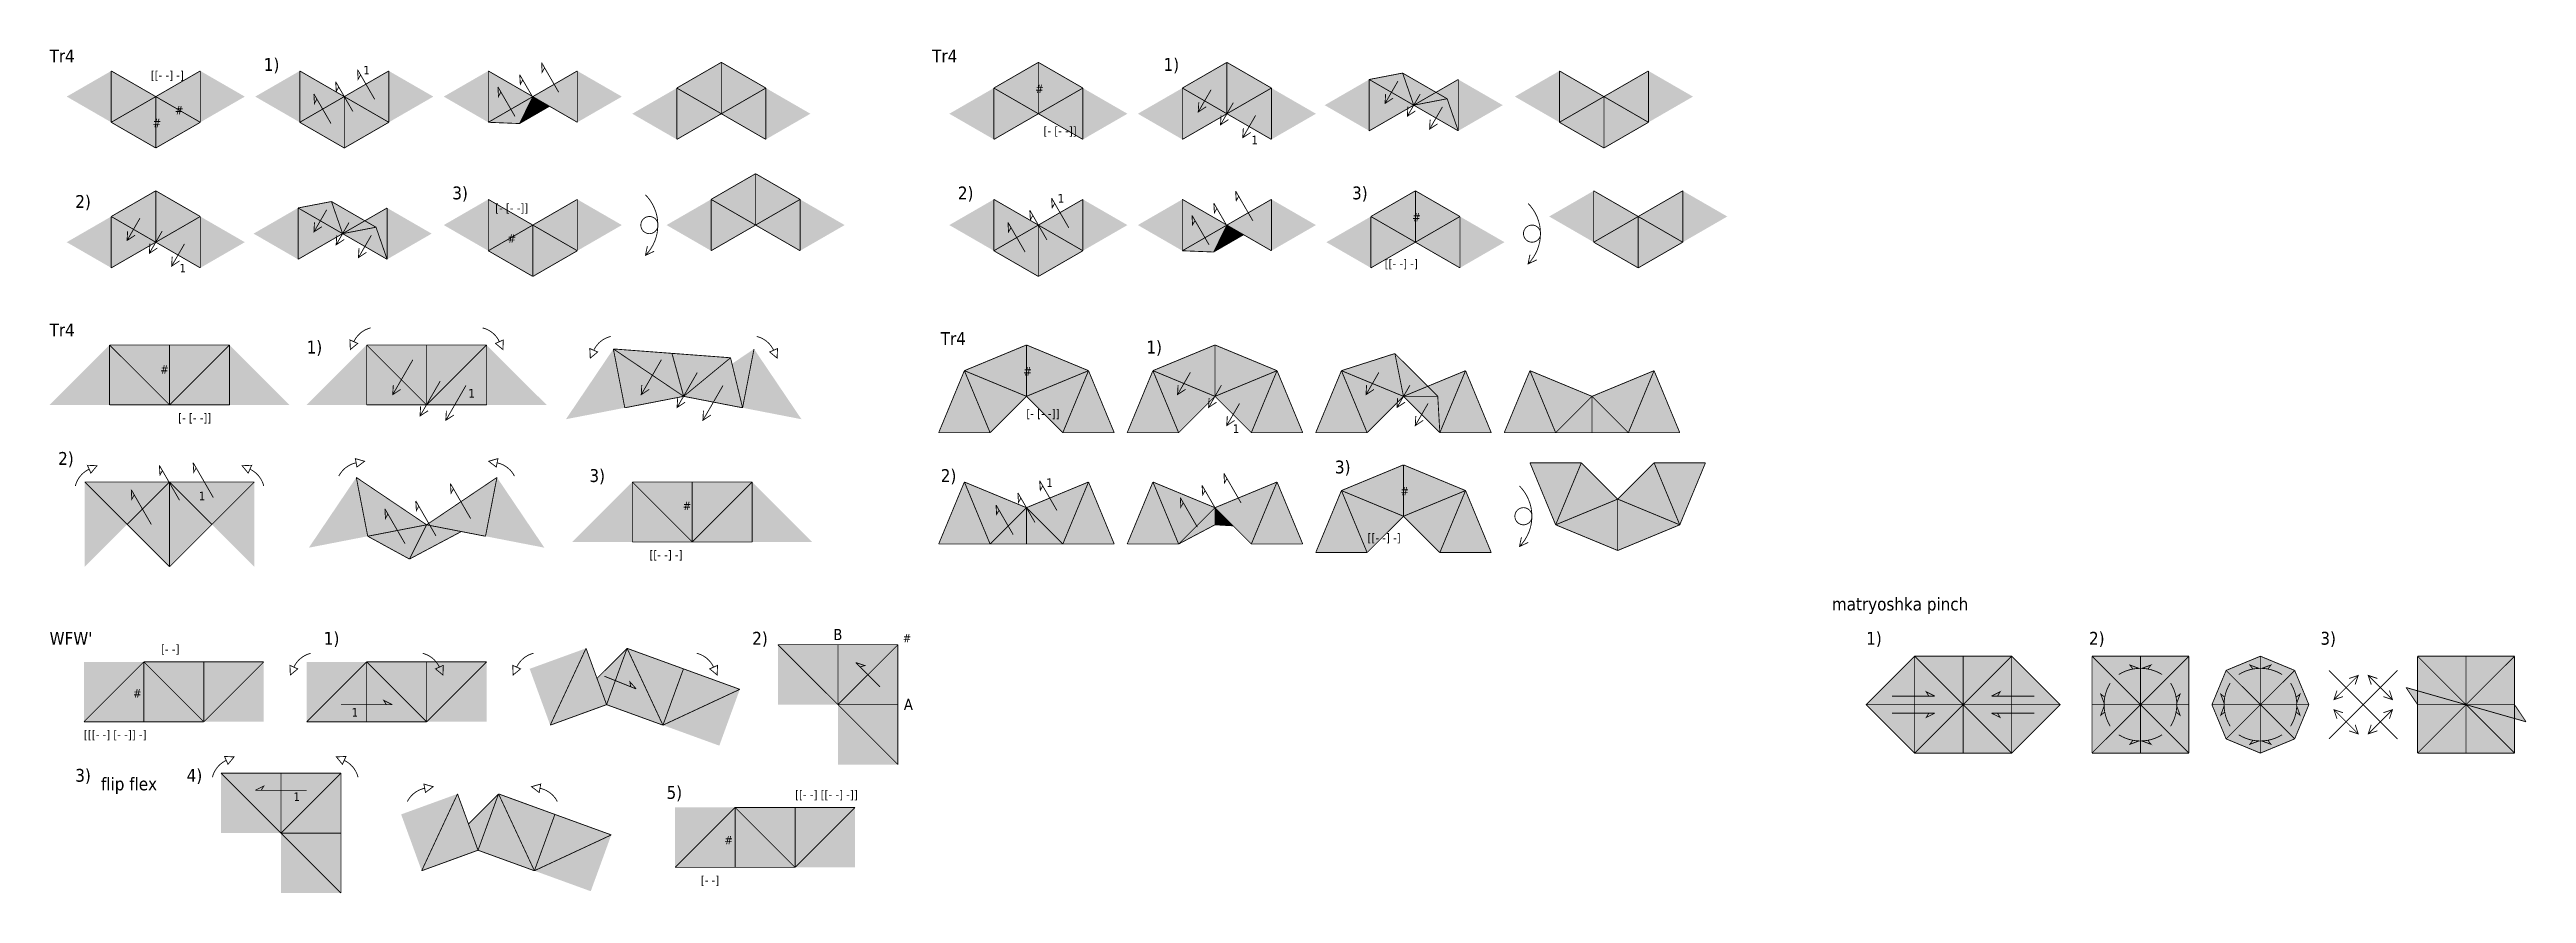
# Model space of a CAD drawing. Header units: inches. Extents: x -12.5 to 77.3, y -38.9 to 8.1.
# Drawn here: x 40.8 to 69.7, y -32.71 to -22.85 of the extents above; entities that cross this region are included whole.
import ezdxf

# ---------------------------------------------------------------- set-up
doc = ezdxf.new("R2010")
doc.units = ezdxf.units.IN
doc.header["$LTSCALE"] = 0.2
doc.header["$MEASUREMENT"] = 0
for name, pattern in [('crease . . . . .', [0.4, 0.2, -0.2]), ('mountain __ . . __ . .', [1.25, 0.5, -0.25, 0, -0.25, 0, -0.25]), ('valley __ __ __', [0.75, 0.5, -0.25])]:
    doc.linetypes.add(name, pattern=pattern)
for name, color, linetype in [('arrow-back', 250, 'Continuous'), ('edge', 7, 'Continuous'), ('face-1', 151, 'Continuous'), ('face-2', 91, 'Continuous'), ('face-3', 11, 'Continuous'), ('face-4', 191, 'Continuous'), ('face-5', 51, 'Continuous'), ('face-6', 33, 'Continuous'), ('hinge', 250, 'crease . . . . .'), ('mountain', 12, 'mountain __ . . __ . .'), ('valley', 143, 'valley __ __ __'), ('z-labels', 94, 'Continuous'), ('z-pats', 251, 'Continuous')]:
    doc.layers.add(name, color=color, linetype=linetype)
doc.styles.add('labels', font='')
doc.styles.get('labels').set_extended_font_data('Tahoma')

msp = doc.modelspace()

# ---------------------------------------------------------------- texts
at = {"style": 'labels'}
for s, height, p in [('Tr4', 0.15, (40.8, -23)), ('1', 0.1, (44.461151, -23.141128)), ('Tr4', 0.15, (51.1, -23)), ('#', 0.1, (52.303342, -23.357095)), ('#', 0.1, (42.003342, -23.757094)), ('#', 0.1, (42.263149, -23.607095)), ('1', 0.1, (54.825896, -23.956983)), ('1', 0.1, (52.564419, -24.637948)), ('#', 0.1, (56.703342, -24.857095)), ('#', 0.1, (46.143535, -25.107096)), ('1', 0.1, (42.317372, -25.453046)), ('Tr4', 0.15, (40.8, -26.2)), ('Tr4', 0.15, (51.2, -26.3)), ('#', 0.1, (42.091521, -26.634432)), ('#', 0.1, (52.164112, -26.657094)), ('1', 0.1, (45.687175, -26.914603)), ('1', 0.1, (54.609081, -27.327802)), ('1', 0.1, (42.542023, -28.113559)), ('1', 0.1, (52.431674, -27.958325)), ('#', 0.1, (56.564112, -28.057094)), ('#', 0.1, (48.189384, -28.22759)), ('matryoshka pinch', 0.15, (61.6, -29.4)), ("WFW'", 0.15, (40.8, -29.8)), ('#', 0.1, (50.756663, -29.773639)), ('#', 0.1, (41.774785, -30.417416)), ('1', 0.1, (44.324875, -30.640548)), ('flip flex', 0.15, (41.4, -31.5)), ('1', 0.1, (43.647634, -31.625176)), ('#', 0.1, (48.674785, -32.132865))]:
    msp.add_text(s, height=height, dxfattribs=at).set_placement(p)
at = {"layer": 'z-labels', "style": 'labels'}
for s, height, p in [('1)', 0.15, (43.3, -23.1)), ('1)', 0.15, (53.8, -23.1)), ('2)', 0.15, (41.1, -24.7)), ('3)', 0.15, (45.5, -24.6)), ('2)', 0.15, (51.4, -24.6)), ('3)', 0.15, (56, -24.6)), ('1)', 0.15, (43.8, -26.4)), ('1)', 0.15, (53.6, -26.4)), ('2)', 0.15, (40.9, -27.7)), ('3)', 0.15, (47.1, -27.9)), ('2)', 0.15, (51.2, -27.9)), ('3)', 0.15, (55.8, -27.8)), ('1)', 0.15, (44, -29.8)), ('2)', 0.15, (49, -29.8)), ('B', 0.13, (49.946223, -29.745904)), ('1)', 0.15, (62, -29.8)), ('2)', 0.15, (64.6, -29.8)), ('3)', 0.15, (67.3, -29.8)), ('A', 0.13, (50.769707, -30.56107)), ('3)', 0.15, (41.1, -31.4)), ('4)', 0.15, (42.4, -31.4)), ('5)', 0.15, (48, -31.6))]:
    msp.add_text(s, height=height, dxfattribs=at).set_placement(p)
at = {"layer": 'z-pats', "style": 'labels'}
for s, p in [('[[- -] -]', (41.980385, -23.2)), ('[- [- -]]', (52.399038, -23.850001)), ('[- [- -]]', (45.999038, -24.750001)), ('[[- -] -]', (56.380385, -25.4)), ('[- [- -]]', (42.3, -27.2)), ('[- [- -]]', (52.199038, -27.150001)), ('[[- -] -]', (56.180385, -28.6)), ('[[- -] -]', (47.8, -28.8)), ('[- -]', (42.1, -29.9)), ('[[[- -] [- -]] -]', (41.2, -30.9)), ('[[- -] [[- -] -]]', (49.5, -31.6)), ('[- -]', (48.4, -32.6))]:
    msp.add_text(s, height=0.1, dxfattribs=at).set_placement(p)

# ---------------------------------------------------------------- linework, layer by layer
at = {"const_width": 0.01}
for points in [[(54.354423, -23.320097), (54.204423, -23.579904)], [(56.391506, -23.368302), (56.391506, -23.368302), (56.384807, -23.479904), (56.478109, -23.418302)], [(56.534807, -23.220097), (56.384807, -23.479904)], [(56.794615, -23.370097), (56.644615, -23.629905)], [(54.211122, -23.468302), (54.211122, -23.468302), (54.204423, -23.579904), (54.297724, -23.518302)], [(54.470929, -23.618302), (54.470929, -23.618302), (54.46423, -23.729904), (54.557532, -23.668302)], [(54.61423, -23.470097), (54.46423, -23.729904)], [(54.874038, -23.620097), (54.724038, -23.879904)], [(56.651314, -23.518302), (56.651314, -23.518302), (56.644615, -23.629905), (56.737916, -23.568302)], [(56.911121, -23.668302), (56.911121, -23.668302), (56.904423, -23.779904), (56.997724, -23.718302)], [(57.054423, -23.520097), (56.904423, -23.779904)], [(54.730737, -23.768302), (54.730737, -23.768302), (54.724038, -23.879904), (54.817339, -23.818302)], [(41.854423, -24.820097), (41.704423, -25.079904)], [(44.034807, -24.720097), (43.884807, -24.979904)], [(41.711122, -24.968302), (41.711122, -24.968302), (41.704423, -25.079904), (41.797724, -25.018302)], [(41.970929, -25.118302), (41.970929, -25.118302), (41.96423, -25.229904), (42.057532, -25.168302)], [(42.11423, -24.970097), (41.96423, -25.229904)], [(42.374038, -25.120097), (42.224038, -25.379904)], [(43.891506, -24.868302), (43.891506, -24.868302), (43.884807, -24.979904), (43.978109, -24.918302)], [(44.151314, -25.018302), (44.151314, -25.018302), (44.144615, -25.129905), (44.237916, -25.068302)], [(44.294615, -24.870097), (44.144615, -25.129905)], [(44.554423, -25.020097), (44.404423, -25.279904)], [(47.854834, -25.2062), (47.854834, -25.2062), (47.753553, -25.253553), (47.776439, -25.144117)], [(42.230737, -25.268302), (42.230737, -25.268302), (42.224038, -25.379904), (42.317339, -25.318302)], [(44.411121, -25.168302), (44.411121, -25.168302), (44.404423, -25.279904), (44.497724, -25.218302)], [(58.154834, -25.3062), (58.154834, -25.3062), (58.053553, -25.353553), (58.076439, -25.244117)], [(45.039577, -26.472606), (44.804423, -26.879904)], [(47.939577, -26.472606), (47.704423, -26.879904)], [(44.811122, -26.768302), (44.811122, -26.768302), (44.804423, -26.879904), (44.897724, -26.818302)], [(45.358276, -26.722606), (45.123122, -27.129904)], [(45.659192, -26.772606), (45.424038, -27.179904)], [(47.711122, -26.768302), (47.711122, -26.768302), (47.704423, -26.879904), (47.797724, -26.818302)], [(48.358276, -26.622606), (48.123122, -27.029904)], [(48.659192, -26.772606), (48.424038, -27.179904)], [(53.969567, -26.768301), (53.969567, -26.768301), (53.962868, -26.879904), (54.056169, -26.818301)], [(54.112868, -26.620096), (53.962868, -26.879904)], [(54.474999, -26.770097), (54.324999, -27.029904)], [(56.169567, -26.768301), (56.169567, -26.768301), (56.162868, -26.879904), (56.256169, -26.818301)], [(56.312868, -26.620096), (56.162868, -26.879904)], [(56.674999, -26.770097), (56.524999, -27.029904)], [(45.129821, -27.018302), (45.129821, -27.018302), (45.123122, -27.129904), (45.216424, -27.068302)], [(45.430737, -27.068302), (45.430737, -27.068302), (45.424038, -27.179904), (45.517339, -27.118302)], [(48.129821, -26.918302), (48.129821, -26.918302), (48.123122, -27.029904), (48.216424, -26.968302)], [(48.430737, -27.068302), (48.430737, -27.068302), (48.424038, -27.179904), (48.517339, -27.118302)], [(54.331698, -26.918302), (54.331698, -26.918302), (54.324999, -27.029904), (54.418301, -26.968302)], [(54.543831, -27.130433), (54.543831, -27.130433), (54.537132, -27.242036), (54.630433, -27.180433)], [(54.687132, -26.982228), (54.537132, -27.242036)], [(56.531698, -26.918302), (56.531698, -26.918302), (56.524999, -27.029904), (56.618301, -26.968302)], [(56.743831, -27.130433), (56.743831, -27.130433), (56.737132, -27.242036), (56.830433, -27.180433)], [(56.887132, -26.982228), (56.737132, -27.242036)], [(58.054834, -28.6062), (58.054834, -28.6062), (57.953553, -28.653553), (57.976439, -28.544117)], [(67.493934, -30.335355), (67.493934, -30.335355), (67.458579, -30.441422), (67.564645, -30.406066)], [(67.458579, -30.441422), (67.741422, -30.158579)], [(67.635355, -30.193934), (67.635355, -30.193934), (67.741422, -30.158579), (67.706066, -30.264645)], [(67.964645, -30.193934), (67.964645, -30.193934), (67.858578, -30.158579), (67.893934, -30.264645)], [(67.858578, -30.158579), (68.141421, -30.441422)], [(68.106066, -30.335355), (68.106066, -30.335355), (68.141421, -30.441422), (68.035355, -30.406066)], [(67.564645, -30.593934), (67.564645, -30.593934), (67.458579, -30.558579), (67.493934, -30.664645)], [(67.458579, -30.558579), (67.741421, -30.841421)], [(67.858578, -30.841421), (68.141421, -30.558578)], [(68.035355, -30.593934), (68.035355, -30.593934), (68.141421, -30.558578), (68.106066, -30.664645)], [(67.706066, -30.735355), (67.706066, -30.735355), (67.741421, -30.841421), (67.635355, -30.806066)], [(67.893934, -30.735355), (67.893934, -30.735355), (67.858578, -30.841421), (67.964645, -30.806066)]]:
    msp.add_lwpolyline(points, dxfattribs=at)
for points in [[(47.753553, -24.546447, -0.410434), (47.753553, -25.253553, 0.610292)], [(47.9, -24.9, -1), (47.7, -24.9, -1), (47.9, -24.9, 0.414214)], [(58.053553, -24.646447, -0.410434), (58.053553, -25.353553, 0.610292)], [(58.2, -25, -1), (58, -25, -1), (58.2, -25, 0.414214)], [(44.547202, -26.100465, 0.226312), (44.350601, -26.261831, -0.290796)], [(45.852798, -26.100465, -0.226312), (46.049399, -26.261831, 0.290796)], [(47.347202, -26.200465, 0.226312), (47.150601, -26.361831, -0.290796)], [(49.052798, -26.200465, -0.226312), (49.249399, -26.361831, 0.290796)], [(41.100465, -27.947202, -0.226312), (41.261831, -27.750601, 0.290796)], [(43.299535, -27.947202, 0.226312), (43.138169, -27.750601, -0.290796)], [(44.17525, -27.830659, -0.226312), (44.377466, -27.676389, 0.290796)], [(46.22475, -27.830659, 0.226312), (46.022534, -27.676389, -0.290796)], [(57.953553, -27.946447, -0.410434), (57.953553, -28.653553, 0.610292)], [(58.1, -28.3, -1), (57.9, -28.3, -1), (58.1, -28.3, 0.414214)], [(43.847202, -29.900465, 0.226312), (43.650601, -30.061831, -0.290796)], [(45.152798, -29.900465, -0.226312), (45.349399, -30.061831, 0.290796)], [(46.447202, -29.900465, 0.226312), (46.250601, -30.061831, -0.290796)], [(48.352798, -29.900465, -0.226312), (48.549399, -30.061831, 0.290796)], [(42.700465, -31.347202, -0.226312), (42.861831, -31.150601, 0.290796)], [(44.399535, -31.347202, 0.226312), (44.238169, -31.150601, -0.290796)], [(44.97525, -31.630659, -0.226312), (45.177466, -31.476389, 0.290796)], [(46.72475, -31.630659, 0.226312), (46.522534, -31.476389, -0.290796)]]:
    msp.add_lwpolyline(points, format="xyb", dxfattribs=at)
for points in [[(44.396295, -26.282131), (44.309999, -26.353218), (44.304908, -26.24153)], [(46.003705, -26.282131), (46.090001, -26.353218), (46.095092, -26.24153)], [(47.196295, -26.382131), (47.109999, -26.453218), (47.104908, -26.34153)], [(49.203705, -26.382131), (49.290001, -26.453218), (49.295092, -26.34153)], [(41.282131, -27.796295), (41.353218, -27.709999), (41.24153, -27.704908)], [(43.117869, -27.796295), (43.046782, -27.709999), (43.15847, -27.704908)], [(44.386726, -27.725524), (44.475737, -27.657868), (44.368206, -27.627254)], [(46.013274, -27.725524), (45.924263, -27.657868), (46.031794, -27.627254)], [(43.696295, -30.082131), (43.609999, -30.153218), (43.604908, -30.04153)], [(45.303705, -30.082131), (45.390001, -30.153218), (45.395092, -30.04153)], [(46.296295, -30.082131), (46.209999, -30.153218), (46.204908, -30.04153)], [(48.503705, -30.082131), (48.590001, -30.153218), (48.595092, -30.04153)], [(42.882131, -31.196295), (42.953218, -31.109999), (42.84153, -31.104908)], [(44.217869, -31.196295), (44.146782, -31.109999), (44.25847, -31.104908)], [(45.186726, -31.525524), (45.275737, -31.457868), (45.168206, -31.427254)], [(46.513274, -31.525524), (46.424263, -31.457868), (46.531794, -31.427254)]]:
    msp.add_lwpolyline(points, close=True, dxfattribs=at)
at = {"layer": 'arrow-back', "const_width": 0.01}
for points in [[(44.429135, -23.14591), (44.400833, -23.196891), (44.394135, -23.085289)], [(44.594135, -23.431699), (44.394135, -23.085289)], [(46.576683, -23.063553), (46.548382, -23.114534), (46.541683, -23.002931)], [(46.741683, -23.349342), (46.541683, -23.002931)], [(43.919327, -23.428923), (43.891026, -23.479904), (43.884327, -23.368301)], [(44.084327, -23.714711), (43.884327, -23.368301)], [(44.174231, -23.287417), (44.145929, -23.338397), (44.139231, -23.226795)], [(44.339231, -23.573205), (44.139231, -23.226795)], [(46.066875, -23.346566), (46.038574, -23.397547), (46.031875, -23.285944)], [(46.231875, -23.632354), (46.031875, -23.285944)], [(46.321779, -23.20506), (46.293478, -23.25604), (46.286779, -23.144438)], [(46.486779, -23.490848), (46.286779, -23.144438)], [(54.676683, -24.563553), (54.648382, -24.614534), (54.641683, -24.502931)], [(54.841683, -24.849342), (54.641683, -24.502931)], [(52.274231, -24.787417), (52.245929, -24.838397), (52.239231, -24.726795)], [(52.439231, -25.073205), (52.239231, -24.726795)], [(52.529135, -24.64591), (52.500833, -24.696891), (52.494135, -24.585289)], [(52.694135, -24.931699), (52.494135, -24.585289)], [(54.166875, -24.846566), (54.138574, -24.897547), (54.131875, -24.785944)], [(54.331875, -25.132354), (54.131875, -24.785944)], [(54.421779, -24.70506), (54.393478, -24.75604), (54.386779, -24.644438)], [(54.586779, -24.990848), (54.386779, -24.644438)], [(52.019327, -24.928923), (51.991026, -24.979904), (51.984327, -24.868301)], [(52.184327, -25.214711), (51.984327, -24.868301)], [(42.11667, -27.767206), (42.088368, -27.818187), (42.08167, -27.706585)], [(42.31667, -28.113617), (42.08167, -27.706585)], [(42.710645, -28.081673), (42.475645, -27.674641)], [(42.510645, -27.735262), (42.482343, -27.786243), (42.475645, -27.674641)], [(41.987877, -28.396629), (41.752877, -27.989597)], [(41.787877, -28.050219), (41.759576, -28.1012), (41.752877, -27.989597)], [(45.51337, -27.980165), (45.485068, -28.031146), (45.47837, -27.919544)], [(45.71337, -28.326576), (45.47837, -27.919544)], [(52.3, -28.373206), (52.1, -28.026796)], [(52.135, -28.087417), (52.106698, -28.138398), (52.1, -28.026796)], [(52.554903, -28.231699), (52.354903, -27.885289)], [(52.389903, -27.945911), (52.361602, -27.996892), (52.354903, -27.885289)], [(54.449805, -28.286264), (54.249805, -27.939854)], [(54.284805, -28.000476), (54.256503, -28.051456), (54.249805, -27.939854)], [(54.704708, -28.144758), (54.504708, -27.798348)], [(54.539708, -27.858969), (54.511407, -27.90995), (54.504708, -27.798348)], [(44.748011, -28.273826), (44.71971, -28.324807), (44.713011, -28.213204)], [(44.948011, -28.620236), (44.713011, -28.213204)], [(45.308748, -28.528887), (45.073748, -28.121856)], [(45.108748, -28.182477), (45.080446, -28.233458), (45.073748, -28.121856)], [(52.045096, -28.514712), (51.845096, -28.168302)], [(51.880096, -28.228924), (51.851795, -28.279904), (51.845096, -28.168302)], [(54.194901, -28.42777), (53.994901, -28.08136)], [(54.029901, -28.141982), (54.0016, -28.192963), (53.994901, -28.08136)], [(50.491421, -30.291421), (50.208579, -30.008579)], [(50.258076, -30.058076), (50.314645, -30.043934), (50.208579, -30.008579)], [(65.112368, -30.083591), (65.076947, -30.037273), (65.181926, -30.075736)], [(65.287632, -30.083591), (65.323053, -30.037273), (65.218074, -30.075736)], [(66.512368, -30.083591), (66.476947, -30.037273), (66.581926, -30.075736)], [(66.687632, -30.083591), (66.723053, -30.037273), (66.618074, -30.075736)], [(47.274891, -30.167937), (47.646281, -30.316493)], [(47.581288, -30.290496), (47.572003, -30.23293), (47.646281, -30.316493)], [(62.73, -30.4), (62.7, -30.35), (62.8, -30.4)], [(63.532742, -30.4), (63.562742, -30.35), (63.462742, -30.4)], [(44.2, -30.5), (44.8, -30.5)], [(44.73, -30.5), (44.7, -30.45), (44.8, -30.5)], [(62.3, -30.4), (62.8, -30.4)], [(62.3, -30.6), (62.8, -30.6)], [(62.73, -30.6), (62.7, -30.65), (62.8, -30.6)], [(63.962742, -30.4), (63.462742, -30.4)], [(63.532742, -30.6), (63.562742, -30.65), (63.462742, -30.6)], [(63.962742, -30.6), (63.462742, -30.6)], [(64.783591, -30.412368), (64.737273, -30.376947), (64.775736, -30.481926)], [(64.783591, -30.587632), (64.737273, -30.623053), (64.775736, -30.518074)], [(65.616409, -30.412368), (65.662727, -30.376947), (65.624264, -30.481926)], [(65.616409, -30.587632), (65.662727, -30.623053), (65.624264, -30.518074)], [(66.183591, -30.412368), (66.137273, -30.376947), (66.175736, -30.481926)], [(66.183591, -30.587632), (66.137273, -30.623053), (66.175736, -30.518074)], [(67.016409, -30.412368), (67.062727, -30.376947), (67.024264, -30.481926)], [(67.016409, -30.587632), (67.062727, -30.623053), (67.024264, -30.518074)], [(65.112368, -30.916409), (65.076947, -30.962727), (65.181926, -30.924264)], [(65.287632, -30.916409), (65.323053, -30.962727), (65.218074, -30.924264)], [(66.512368, -30.916409), (66.476947, -30.962727), (66.581926, -30.924264)], [(66.687632, -30.916409), (66.723053, -30.962727), (66.618074, -30.924264)], [(43.27, -31.5), (43.3, -31.45), (43.2, -31.5)], [(43.8, -31.5), (43.2, -31.5)]]:
    msp.add_lwpolyline(points, dxfattribs=at)
for points in [[(64.847735, -30.752206, -0.285476), (64.847735, -30.247794, 0.290796)], [(64.947794, -30.147735, -0.285476), (65.452206, -30.147735, 0.290796)], [(65.552265, -30.247794, -0.285476), (65.552265, -30.752206, 0.290796)], [(66.247735, -30.752206, -0.285476), (66.247735, -30.247794, 0.290796)], [(66.347794, -30.147735, -0.285476), (66.852206, -30.147735, 0.290796)], [(66.952265, -30.247794, -0.285476), (66.952265, -30.752206, 0.290796)], [(65.452206, -30.852265, -0.285476), (64.947794, -30.852265, 0.290796)], [(66.852206, -30.852265, -0.285476), (66.347794, -30.852265, 0.290796)]]:
    msp.add_lwpolyline(points, format="xyb", dxfattribs=at)
at = {"layer": 'edge', "const_width": 0.01}
for points in [[(41.519615, -23.1), (42.03923, -23.4)], [(42.558846, -23.100001), (42.039231, -23.4)], [(43.719615, -23.1), (44.23923, -23.4)], [(44.758846, -23.100001), (44.239231, -23.4)], [(45.919615, -23.1), (46.43923, -23.4)], [(46.958846, -23.100001), (46.439231, -23.4)], [(48.119615, -23.3), (48.63923, -23)], [(48.63923, -23.000001), (49.158845, -23.300001)], [(51.819615, -23.3), (52.33923, -23)], [(52.33923, -23.000001), (52.858845, -23.300001)], [(54.019615, -23.3), (54.53923, -23)], [(54.53923, -23.000001), (55.058845, -23.300001)], [(56.199999, -23.2), (56.589711, -23.125)], [(56.589711, -23.125001), (57.109326, -23.425001)], [(58.419615, -23.1), (58.93923, -23.4)], [(59.458846, -23.100001), (58.939231, -23.4)], [(44.23923, -23.400001), (44.758845, -23.700001)], [(46.43923, -23.400001), (46.958845, -23.700001)], [(55.058845, -23.900001), (55.058846, -23.300001)], [(57.23923, -23.200001), (56.719615, -23.500001)], [(41.519615, -23.699999), (42.03923, -23.999999)], [(42.039229, -24.000001), (42.558844, -23.700001)], [(43.719615, -23.699999), (44.23923, -23.999999)], [(44.239229, -24.000001), (44.758844, -23.700001)], [(45.919615, -23.699999), (46.284327, -23.714711)], [(46.284327, -23.714713), (46.634328, -23.51264)], [(48.119615, -23.9), (48.63923, -23.6)], [(49.158845, -23.900001), (48.639231, -23.6)], [(51.819615, -23.9), (52.33923, -23.6)], [(52.858845, -23.900001), (52.339231, -23.6)], [(54.019615, -23.9), (54.53923, -23.6)], [(55.058845, -23.900001), (54.539231, -23.6)], [(56.199999, -23.8), (56.719614, -23.5)], [(57.23923, -23.800001), (56.719615, -23.5)], [(57.23923, -23.800001), (57.109327, -23.425001)], [(58.419615, -23.699999), (58.93923, -23.999999)], [(58.939229, -24.000001), (59.458844, -23.700001)], [(41.519615, -24.8), (42.03923, -24.5)], [(42.03923, -24.500001), (42.558845, -24.800001)], [(48.519615, -24.6), (49.03923, -24.3)], [(49.03923, -24.300001), (49.558845, -24.600001)], [(56.219615, -24.8), (56.73923, -24.5)], [(56.73923, -24.500001), (57.258845, -24.800001)], [(58.819615, -24.5), (59.33923, -24.8)], [(59.858845, -24.499999), (59.339231, -24.8)], [(42.558845, -25.400001), (42.558846, -24.800001)], [(43.699999, -24.7), (44.089711, -24.625)], [(44.089711, -24.625001), (44.609326, -24.925001)], [(44.73923, -24.700001), (44.219615, -25.000001)], [(45.919615, -24.6), (46.43923, -24.9)], [(46.958846, -24.600001), (46.439231, -24.9)], [(51.819615, -24.6), (52.33923, -24.9)], [(52.858846, -24.600001), (52.339231, -24.9)], [(54.019615, -24.6), (54.53923, -24.9)], [(55.058846, -24.600001), (54.539231, -24.9)], [(41.519615, -25.4), (42.03923, -25.1)], [(42.558845, -25.400001), (42.039231, -25.1)], [(43.699999, -25.3), (44.219614, -25)], [(44.73923, -25.300001), (44.219615, -25)], [(44.73923, -25.300001), (44.609327, -24.925001)], [(48.519615, -25.2), (49.03923, -24.9)], [(49.558845, -25.200001), (49.039231, -24.9)], [(52.33923, -24.900001), (52.858845, -25.200001)], [(54.384327, -25.214713), (54.734328, -25.01264)], [(54.53923, -24.900001), (55.058845, -25.200001)], [(56.219615, -25.4), (56.73923, -25.1)], [(57.258845, -25.400001), (56.739231, -25.1)], [(58.819615, -25.1), (59.33923, -25.4)], [(59.33923, -25.399999), (59.858845, -25.099999)], [(45.919615, -25.199999), (46.43923, -25.499999)], [(46.439229, -25.500001), (46.958844, -25.200001)], [(51.819615, -25.199999), (52.33923, -25.499999)], [(52.339229, -25.500001), (52.858844, -25.200001)], [(54.019615, -25.199999), (54.384327, -25.214711)], [(41.5, -26.3), (42.2, -26.3)], [(42.2, -26.3), (42.9, -26.3)], [(44.5, -26.3), (45.2, -26.3)], [(45.2, -26.3), (45.9, -26.3)], [(45.9, -27), (45.9, -26.3)], [(51.475736, -26.6), (52.2, -26.3)], [(52.2, -26.3), (52.924264, -26.6)], [(53.675736, -26.6), (54.4, -26.3)], [(54.4, -26.3), (55.124264, -26.6)], [(47.379295, -26.346427), (48.06305, -26.397912)], [(48.06305, -26.397912), (48.746806, -26.449397)], [(48.887139, -27.033566), (48.746806, -26.449397)], [(48.887139, -27.033566), (49.020705, -26.346427)], [(55.875736, -26.6), (56.5, -26.4)], [(56.5, -26.4), (57, -26.9)], [(51.175736, -27.324264), (51.475736, -26.6)], [(52.924264, -26.6), (53.224264, -27.324264)], [(53.375736, -27.324264), (53.675736, -26.6)], [(54.824264, -27.324264), (55.124264, -26.6)], [(55.124264, -26.6), (55.424264, -27.324264)], [(55.575736, -27.324264), (55.875736, -26.6)], [(57.324264, -26.6), (56.6, -26.9)], [(57.324264, -26.6), (57.624264, -27.324264)], [(57.775736, -27.324264), (58.075736, -26.6)], [(58.075736, -26.6), (58.8, -26.9)], [(59.524264, -26.6), (58.8, -26.9)], [(59.524264, -26.6), (59.824264, -27.324264)], [(41.5, -27), (42.2, -27)], [(42.2, -27), (42.9, -27)], [(44.5, -27), (45.2, -27)], [(45.2, -27), (45.9, -27)], [(47.512861, -27.033566), (48.2, -26.9)], [(48.2, -26.9), (48.887139, -27.033566)], [(51.775736, -27.324264), (52.2, -26.9)], [(52.624264, -27.324264), (52.2, -26.9)], [(53.975736, -27.324264), (54.4, -26.9)], [(54.824264, -27.324264), (54.4, -26.9)], [(56.175736, -27.324264), (56.6, -26.9)], [(57.024264, -27.324264), (56.6, -26.9)], [(57.024264, -27.324264), (57, -26.9)], [(58.375736, -27.324264), (58.8, -27.324264)], [(58.8, -27.324264), (59.224264, -27.324264)], [(55.875736, -28), (56.6, -27.7)], [(56.6, -27.7), (57.324264, -28)], [(58.075736, -27.675736), (58.375736, -28.4)], [(58.675736, -27.675736), (59.1, -28.1)], [(59.524264, -27.675736), (59.1, -28.1)], [(59.824264, -28.4), (60.124264, -27.675736)], [(42.2, -27.9), (41.210051, -27.9)], [(42.694975, -28.394975), (42.2, -27.9)], [(42.2, -27.9), (43.189949, -27.9)], [(44.379295, -27.846427), (45.2, -28.4)], [(45.2, -28.4), (46.020705, -27.846427)], [(45.887139, -28.533566), (46.020705, -27.846427)], [(47.6, -27.9), (48.3, -27.9)], [(48.3, -27.9), (49, -27.9)], [(51.175736, -28.624264), (51.475736, -27.9)], [(51.475736, -27.9), (52.2, -28.2)], [(52.924264, -27.9), (52.2, -28.2)], [(52.924264, -27.9), (53.224264, -28.624264)], [(53.375736, -28.624264), (53.675736, -27.9)], [(53.675736, -27.9), (54.4, -28.2)], [(55.124264, -27.9), (54.4, -28.2)], [(55.124264, -27.9), (55.424264, -28.624264)], [(55.575736, -28.724264), (55.875736, -28)], [(57.324264, -28), (57.624264, -28.724264)], [(52.624264, -28.624264), (52.2, -28.2)], [(54.824264, -28.624264), (54.4, -28.2)], [(56.175736, -28.724264), (56.6, -28.3)], [(57.024264, -28.724264), (56.6, -28.3)], [(41.705025, -28.394975), (42.2, -28.889949)], [(42.694975, -28.394975), (42.2, -28.889949)], [(44.512861, -28.533566), (45, -28.8)], [(45, -28.8), (45.604606, -28.478647)], [(45.2, -28.4), (45.887139, -28.533566)], [(47.6, -28.6), (48.3, -28.6)], [(48.3, -28.6), (49, -28.6)], [(53.975736, -28.624264), (54.4, -28.4)], [(54.4, -28.4), (54.612132, -28.412133)], [(58.375736, -28.4), (59.1, -28.7)], [(59.1, -28.7), (59.824264, -28.4)], [(51.775736, -28.624264), (52.2, -28.624264)], [(52.2, -28.624264), (52.624264, -28.624264)], [(42.6, -30), (41.9, -30)], [(42.6, -30), (43.3, -30)], [(44.5, -30.7), (44.5, -30)], [(44.5, -30), (45.2, -30)], [(45.2, -30), (45.9, -30)], [(47.3, -30.5), (47.060586, -29.842215)], [(47.539414, -29.842215), (47.188359, -30.19327)], [(47.539414, -29.842215), (48.197199, -30.081629)], [(49.3, -29.8), (50, -29.8)], [(50, -29.8), (50.7, -29.8)], [(50.7, -30.5), (50.7, -29.8)], [(64.634314, -29.934315), (64.634314, -30.5)], [(65.765685, -29.934315), (65.2, -29.934315), (64.634314, -29.934315)], [(65.765685, -30.5), (65.765685, -29.934315)], [(67, -30.1), (66.6, -29.934315), (66.2, -30.1)], [(68.434314, -29.934315), (68.434314, -30.5)], [(69.565685, -29.934315), (69, -29.934315), (68.434314, -29.934315)], [(69.565685, -30.5), (69.565685, -29.934315)], [(48.197199, -30.081629), (48.854984, -30.321043)], [(66.2, -30.1), (66.034314, -30.5)], [(67.165685, -30.5), (67, -30.1)], [(67.8, -30.5), (67.4, -30.1)], [(68.2, -30.1), (67.8, -30.5)], [(68.3, -30.3), (68.3, -30.3), (68.434314, -30.5)], [(69, -30.5), (68.3, -30.3)], [(47.3, -30.5), (46.642215, -30.739414)], [(47.3, -30.5), (47.957785, -30.739414)], [(50.7, -31.2), (50.7, -30.5)], [(63.697056, -30.5), (63.131371, -30.5), (62.565685, -30.5)], [(64.634314, -30.5), (64.634314, -31.065685)], [(65.765685, -31.065685), (65.765685, -30.5)], [(66.034314, -30.5), (66.2, -30.9)], [(67, -30.9), (67.165685, -30.5)], [(67.4, -30.9), (67.8, -30.5)], [(67.8, -30.5), (68.2, -30.9)], [(68.434314, -30.5), (68.434314, -31.065685)], [(69, -30.5), (69.7, -30.7)], [(69.565685, -31.065685), (69.565685, -30.5)], [(69.7, -30.7), (69.7, -30.7), (69.565686, -30.5)], [(41.2, -30.7), (41.9, -30.7)], [(41.9, -30.7), (42.6, -30.7)], [(43.8, -30.7), (44.5, -30.7)], [(44.5, -30.7), (45.2, -30.7)], [(67, -30.9), (66.6, -31.065685), (66.2, -30.9)], [(65.765685, -31.065685), (65.2, -31.065685), (64.634314, -31.065685)], [(69.565685, -31.065685), (69, -31.065685), (68.434314, -31.065685)], [(42.8, -31.3), (43.5, -31.3)], [(43.5, -31.3), (44.2, -31.3)], [(43.5, -31.3), (43.5, -32)], [(44.2, -32), (44.2, -31.3)], [(45.8, -32.2), (45.560586, -31.542215)], [(46.039414, -31.542215), (45.688359, -31.89327)], [(46.039414, -31.542215), (46.697199, -31.781629)], [(46.697199, -31.781629), (47.354984, -32.021043)], [(49.5, -31.7), (48.8, -31.7)], [(49.5, -31.7), (50.2, -31.7)], [(44.2, -32.7), (44.2, -32)], [(45.8, -32.2), (45.142215, -32.439414)], [(45.8, -32.2), (46.457785, -32.439414)], [(48.1, -32.4), (48.8, -32.4)], [(48.8, -32.4), (49.5, -32.4)]]:
    msp.add_lwpolyline(points, dxfattribs=at)
msp.add_lwpolyline([(64.262742, -30.5), (63.697056, -29.934315), (62.565685, -29.934315), (62, -30.5), (62.565685, -31.065685), (63.697056, -31.065685)], close=True, dxfattribs=at)
at = {"layer": 'face-1'}
for points in [[(41.519615, -23.7), (41, -23.4), (41.519615, -23.1)], [(41.519615, -23.7), (42.03923, -23.400001), (41.519615, -23.1)], [(42.558845, -23.700001), (42.03923, -23.400001), (42.558846, -23.100001)], [(42.558845, -23.700001), (43.078461, -23.400001), (42.558846, -23.100001)], [(43.719615, -23.7), (43.2, -23.4), (43.719615, -23.1)], [(43.719615, -23.7), (44.23923, -23.400001), (43.719615, -23.1)], [(44.758845, -23.700001), (44.23923, -23.400001), (44.758846, -23.100001)], [(44.758845, -23.700001), (45.278461, -23.400001), (44.758846, -23.100001)], [(45.919615, -23.7), (45.4, -23.4), (45.919615, -23.1)], [(45.919615, -23.7), (46.43923, -23.400001), (45.919615, -23.1)], [(46.958845, -23.700001), (46.43923, -23.400001), (46.958846, -23.100001)], [(46.958845, -23.700001), (47.478461, -23.400001), (46.958846, -23.100001)], [(52.339231, -23.000001), (52.33923, -23.600001), (51.819615, -23.3)], [(52.339231, -23.000001), (52.33923, -23.600001), (52.858846, -23.300001)], [(54.539231, -23.000001), (54.53923, -23.600001), (54.019615, -23.3)], [(54.539231, -23.000001), (54.53923, -23.600001), (55.058846, -23.300001)], [(58.419615, -23.7), (57.9, -23.4), (58.419616, -23.1)], [(59.458846, -23.700001), (59.978461, -23.400001), (59.458846, -23.100001)], [(41.519615, -23.699998), (42.039231, -23.399999), (42.03923, -23.999999)], [(42.558845, -23.700001), (42.039231, -23.399999), (42.03923, -23.999999)], [(43.719615, -23.699998), (44.239231, -23.399999), (44.23923, -23.999999)], [(44.758845, -23.700001), (44.239231, -23.399999), (44.23923, -23.999999)], [(45.919615, -23.699998), (46.439231, -23.399999), (46.284327, -23.714711)], [(46.634329, -23.512639), (46.439231, -23.399999), (46.284327, -23.714711)], [(48.119615, -23.9), (47.6, -23.6), (48.119615, -23.3)], [(48.119615, -23.9), (48.63923, -23.600001), (48.119615, -23.3)], [(49.158845, -23.900001), (48.63923, -23.600001), (49.158846, -23.300001)], [(49.158845, -23.900001), (49.678461, -23.600001), (49.158846, -23.300001)], [(51.819615, -23.9), (51.3, -23.6), (51.819615, -23.3)], [(51.819615, -23.9), (52.33923, -23.600001), (51.819615, -23.3)], [(52.858845, -23.900001), (52.33923, -23.600001), (52.858846, -23.300001)], [(52.858845, -23.900001), (53.378461, -23.600001), (52.858846, -23.300001)], [(54.019615, -23.9), (53.5, -23.6), (54.019615, -23.3)], [(54.019615, -23.9), (54.53923, -23.600001), (54.019615, -23.3)], [(55.058845, -23.900001), (54.53923, -23.600001), (55.058846, -23.300001)], [(55.058845, -23.900001), (55.578461, -23.600001), (55.058846, -23.300001)], [(56.199999, -23.8), (55.680384, -23.5), (56.2, -23.2)], [(56.199999, -23.8), (56.719615, -23.500001), (56.2, -23.2)], [(56.589711, -23.125001), (56.719615, -23.500001), (56.2, -23.2)], [(56.589711, -23.125001), (56.719615, -23.500001), (57.109326, -23.425001)], [(57.23923, -23.800001), (57.758845, -23.500001), (57.23923, -23.200001)], [(57.23923, -23.800001), (56.719615, -23.500001), (57.109326, -23.425001)], [(49.039231, -24.300001), (49.03923, -24.900001), (49.558846, -24.600001)], [(56.739231, -24.500001), (56.73923, -25.100001), (56.219615, -24.8)], [(41.519615, -25.4), (41, -25.1), (41.519615, -24.8)], [(41.519615, -25.4), (42.03923, -25.100001), (41.519615, -24.8)], [(42.558845, -25.400001), (42.03923, -25.100001), (42.558846, -24.800001)], [(42.558845, -25.400001), (43.078461, -25.100001), (42.558846, -24.800001)], [(43.699999, -25.3), (43.180384, -25), (43.7, -24.7)], [(43.699999, -25.3), (44.219615, -25.000001), (43.7, -24.7)], [(44.73923, -25.300001), (45.258845, -25.000001), (44.73923, -24.700001)], [(45.919615, -25.2), (45.4, -24.9), (45.919616, -24.6)], [(45.919615, -25.2), (46.439231, -24.900001), (45.919616, -24.6)], [(46.958846, -25.200001), (47.478461, -24.900001), (46.958846, -24.600001)], [(48.519615, -25.2), (49.03923, -24.900001), (48.519615, -24.6)], [(51.819615, -25.2), (51.3, -24.9), (51.819615, -24.6)], [(52.858845, -25.200001), (53.378461, -24.900001), (52.858846, -24.600001)], [(54.019615, -25.2), (53.5, -24.9), (54.019615, -24.6)], [(55.058845, -25.200001), (55.578461, -24.900001), (55.058846, -24.600001)], [(56.219615, -25.4), (55.7, -25.1), (56.219615, -24.8)], [(57.258845, -25.400001), (57.778461, -25.100001), (57.258846, -24.800001)], [(44.73923, -25.300001), (44.219615, -25.000001), (44.609326, -24.925001)], [(40.8, -27), (41.5, -27), (40.8, -27), (41.5, -26.3)], [(42.2, -27), (41.5, -27), (42.2, -27), (41.5, -26.3)], [(41.5, -26.3), (42.2, -27), (42.2, -26.3)], [(42.9, -26.3), (42.2, -26.3), (42.2, -27)], [(42.2, -27), (42.9, -26.3), (42.9, -27)], [(43.6, -27), (42.9, -26.3), (42.9, -27)], [(43.8, -27), (44.5, -27), (43.8, -27), (44.5, -26.3)], [(45.2, -27), (44.5, -27), (45.2, -27), (44.5, -26.3)], [(44.5, -26.3), (45.2, -27), (45.2, -26.3)], [(45.9, -26.3), (45.2, -26.3), (45.2, -27)], [(45.2, -27), (45.9, -26.3), (45.9, -27)], [(46.6, -27), (45.9, -26.3), (45.9, -27)], [(52.2, -26.3), (52.2, -26.9), (51.475736, -26.6)], [(52.2, -26.3), (52.2, -26.9), (52.924264, -26.6)], [(54.4, -26.3), (54.4, -26.9), (53.675736, -26.6)], [(54.4, -26.3), (54.4, -26.9), (55.124264, -26.6)], [(46.825722, -27.167133), (47.512861, -27.033566), (46.825722, -27.167133), (47.379295, -26.346427)], [(48.2, -26.9), (47.512861, -27.033566), (48.2, -26.9), (47.379295, -26.346427)], [(47.379295, -26.346427), (48.2, -26.9), (48.06305, -26.397912)], [(48.746806, -26.449397), (48.06305, -26.397912), (48.2, -26.9)], [(48.746806, -26.449397), (48.2, -26.9), (48.887139, -27.033566)], [(49.574278, -27.167133), (49.020705, -26.346427), (48.887139, -27.033566)], [(56.5, -26.4), (56.6, -26.9), (55.875736, -26.6)], [(56.5, -26.4), (56.6, -26.9), (57, -26.9)], [(51.775736, -27.324264), (51.175736, -27.324264), (51.475736, -26.6)], [(51.775736, -27.324264), (52.2, -26.9), (51.475736, -26.6)], [(52.624264, -27.324264), (52.2, -26.9), (52.924264, -26.6)], [(52.624264, -27.324264), (53.224264, -27.324264), (52.924264, -26.6)], [(53.975736, -27.324264), (53.375736, -27.324264), (53.675736, -26.6)], [(53.975736, -27.324264), (54.4, -26.9), (53.675736, -26.6)], [(54.824264, -27.324264), (54.4, -26.9), (55.124264, -26.6)], [(54.824264, -27.324264), (55.424264, -27.324264), (55.124264, -26.6)], [(56.175736, -27.324264), (55.575736, -27.324264), (55.875736, -26.6)], [(56.175736, -27.324264), (56.6, -26.9), (55.875736, -26.6)], [(57.024264, -27.324264), (57.624264, -27.324264), (57.324264, -26.6)], [(58.375736, -27.324264), (57.775736, -27.324264), (58.075736, -26.6)], [(59.224264, -27.324264), (59.824264, -27.324264), (59.524264, -26.6)], [(57.024264, -27.324264), (56.6, -26.9), (57, -26.9)], [(56.6, -27.7), (56.6, -28.3), (55.875736, -28)], [(41.210051, -28.889949), (41.705025, -28.394975), (41.210051, -28.889949), (41.210051, -27.9)], [(43.189949, -28.889949), (42.694975, -28.394975), (43.189949, -28.889949), (43.189949, -27.9)], [(43.825722, -28.667133), (44.512861, -28.533566), (43.825722, -28.667133), (44.379295, -27.846427)], [(46.574278, -28.667133), (46.020705, -27.846427), (45.887139, -28.533566)], [(46.9, -28.6), (47.6, -28.6), (46.9, -28.6), (47.6, -27.9)], [(47.6, -27.9), (48.3, -28.6), (48.3, -27.9)], [(49.7, -28.6), (49, -27.9), (49, -28.6)], [(51.775736, -28.624264), (51.175736, -28.624264), (51.475736, -27.9)], [(52.624264, -28.624264), (53.224264, -28.624264), (52.924264, -27.9)], [(53.975736, -28.624264), (53.375736, -28.624264), (53.675736, -27.9)], [(54.824264, -28.624264), (55.424264, -28.624264), (55.124264, -27.9)], [(56.175736, -28.724264), (55.575736, -28.724264), (55.875736, -28)], [(57.024264, -28.724264), (57.624264, -28.724264), (57.324264, -28)], [(41.9, -30), (41.2, -30), (41.9, -30), (41.2, -30.7)], [(41.2, -30.7), (41.9, -30), (41.9, -30.7)], [(42.6, -30.7), (41.9, -30.7), (41.9, -30)], [(41.9, -30), (42.6, -30.7), (42.6, -30)], [(43.3, -30), (42.6, -30.7), (42.6, -30)], [(42.6, -30.7), (43.3, -30.7), (43.3, -30)], [(44.5, -30), (43.8, -30), (44.5, -30), (43.8, -30.7)], [(43.8, -30.7), (44.5, -30), (44.5, -30.7)], [(45.2, -30.7), (44.5, -30.7), (44.5, -30)], [(44.5, -30), (45.2, -30.7), (45.2, -30)], [(45.9, -30), (45.2, -30.7), (45.2, -30)], [(45.2, -30.7), (45.9, -30.7), (45.9, -30)], [(47.060586, -29.842215), (46.402801, -30.081629), (47.060586, -29.842215), (46.642215, -30.739414)], [(46.642215, -30.739414), (47.060586, -29.842215), (47.3, -30.5)], [(47.957785, -30.739414), (47.3, -30.5), (47.539414, -29.842215)], [(47.539414, -29.842215), (47.957785, -30.739414), (48.197199, -30.081629)], [(50, -30.5), (49.3, -30.5), (50, -30.5), (49.3, -29.8)], [(49.3, -29.8), (50, -30.5), (50, -29.8)], [(50.7, -29.8), (50, -29.8), (50, -30.5)], [(50, -30.5), (50.7, -29.8), (50.7, -30.5)], [(62.565685, -29.934315), (62, -30.5), (62.565685, -30.5)], [(63.131371, -30.5), (62.565685, -30.5), (62.565685, -29.934315)], [(63.131371, -30.5), (63.131371, -29.934315), (62.565685, -29.934315)], [(63.697056, -29.934315), (63.131371, -30.5), (63.131371, -29.934315)], [(63.697056, -29.934315), (63.131371, -30.5), (63.697056, -30.5)], [(64.262742, -30.5), (63.697056, -30.5), (63.697056, -29.934315)], [(65.2, -30.5), (64.634314, -30.5), (64.634314, -29.934315)], [(65.2, -30.5), (65.2, -29.934315), (64.634314, -29.934315)], [(65.765685, -29.934315), (65.2, -30.5), (65.2, -29.934315)], [(65.765685, -29.934315), (65.2, -30.5), (65.765685, -30.5)], [(66.6, -30.5), (66.6, -29.934315), (66.2, -30.1)], [(67, -30.1), (66.6, -30.5), (66.6, -29.934315)], [(48.854984, -30.321043), (47.957785, -30.739414), (48.197199, -30.081629)], [(47.957785, -30.739414), (48.61557, -30.978828), (48.854984, -30.321043)], [(66.6, -30.5), (66.034314, -30.5), (66.2, -30.1)], [(67, -30.1), (66.6, -30.5), (67.165685, -30.5)], [(50.7, -31.2), (50, -31.2), (50, -30.5)], [(50, -30.5), (50.7, -31.2), (50.7, -30.5)], [(62.565685, -31.065685), (62.565685, -30.5), (62, -30.5)], [(63.131371, -30.5), (62.565685, -31.065685), (62.565685, -30.5)], [(63.131371, -30.5), (62.565685, -31.065685), (63.131371, -31.065685)], [(63.697056, -31.065685), (63.131371, -31.065685), (63.131371, -30.5)], [(63.697056, -31.065685), (63.697056, -30.5), (63.131371, -30.5)], [(64.262742, -30.5), (63.697056, -31.065685), (63.697056, -30.5)], [(65.2, -30.5), (64.634314, -31.065685), (64.634314, -30.5)], [(65.2, -30.5), (64.634314, -31.065685), (65.2, -31.065685)], [(65.765685, -31.065685), (65.2, -31.065685), (65.2, -30.5)], [(65.765685, -31.065685), (65.765685, -30.5), (65.2, -30.5)], [(66.6, -30.5), (66.2, -30.9), (66.034314, -30.5)], [(66.6, -30.5), (66.2, -30.9), (66.6, -31.065685)], [(67, -30.9), (66.6, -31.065685), (66.6, -30.5)], [(67, -30.9), (67.165685, -30.5), (66.6, -30.5)], [(43.5, -32), (42.8, -32), (43.5, -32), (42.8, -31.3)], [(45.560586, -31.542215), (44.902801, -31.781629), (45.560586, -31.542215), (45.142215, -32.439414)], [(48.8, -31.7), (48.1, -31.7), (48.8, -31.7), (48.1, -32.4)], [(49.5, -32.4), (50.2, -32.4), (50.2, -31.7)], [(44.2, -32.7), (43.5, -32.7), (43.5, -32)], [(46.457785, -32.439414), (47.11557, -32.678828), (47.354984, -32.021043)]]:
    msp.add_solid(points, dxfattribs=at)
at = {"layer": 'face-2'}
for points in [[(48.639231, -23.000001), (48.63923, -23.600001), (48.119615, -23.3)], [(48.639231, -23.000001), (48.63923, -23.600001), (49.158846, -23.300001)], [(58.419615, -23.7), (58.939231, -23.400001), (58.419616, -23.1)], [(58.419616, -23.699998), (58.939231, -23.399999), (58.93923, -23.999999)], [(42.039231, -24.500001), (42.03923, -25.100001), (41.519615, -24.8)], [(42.039231, -24.500001), (42.03923, -25.100001), (42.558846, -24.800001)], [(49.039231, -24.300001), (49.03923, -24.900001), (48.519615, -24.6)], [(56.739231, -24.500001), (56.73923, -25.100001), (57.258846, -24.800001)], [(58.819615, -24.5), (58.3, -24.8), (58.819615, -25.1)], [(58.819615, -24.5), (59.33923, -24.799999), (58.819615, -25.1)], [(59.858845, -24.499999), (60.378461, -24.799999), (59.858846, -25.099999)], [(44.089711, -24.625001), (44.219615, -25.000001), (43.7, -24.7)], [(44.089711, -24.625001), (44.219615, -25.000001), (44.609326, -24.925001)], [(48.519615, -25.2), (48, -24.9), (48.519615, -24.6)], [(49.558845, -25.200001), (50.078461, -24.900001), (49.558846, -24.600001)], [(51.819615, -25.2), (52.33923, -24.900001), (51.819615, -24.6)], [(54.019615, -25.2), (54.53923, -24.900001), (54.019615, -24.6)], [(56.219615, -25.4), (56.73923, -25.100001), (56.219615, -24.8)], [(51.819615, -25.199998), (52.339231, -24.899999), (52.33923, -25.499999)], [(54.019615, -25.199998), (54.539231, -24.899999), (54.384327, -25.214711)], [(58.375736, -27.324264), (58.8, -26.9), (58.075736, -26.6)], [(58.8, -27.324264), (58.8, -26.9), (58.375736, -27.324264)], [(56.6, -27.7), (56.6, -28.3), (57.324264, -28)], [(58.675736, -27.675736), (58.075736, -27.675736), (58.375736, -28.4)], [(58.675736, -27.675736), (59.1, -28.1), (58.375736, -28.4)], [(59.524264, -27.675736), (60.124264, -27.675736), (59.824264, -28.4)], [(42.2, -27.9), (41.705025, -28.394975), (42.2, -27.9), (41.210051, -27.9)], [(42.2, -27.9), (41.705025, -28.394975), (42.2, -27.9), (42.2, -28.889949)], [(45.2, -28.4), (44.512861, -28.533566), (45.2, -28.4), (44.379295, -27.846427)], [(48.3, -28.6), (47.6, -28.6), (48.3, -28.6), (47.6, -27.9)], [(49, -27.9), (48.3, -27.9), (48.3, -28.6)], [(51.775736, -28.624264), (52.2, -28.2), (51.475736, -27.9)], [(53.975736, -28.624264), (54.4, -28.2), (53.675736, -27.9)], [(56.175736, -28.724264), (56.6, -28.3), (55.875736, -28)], [(52.2, -28.624264), (52.2, -28.2), (51.775736, -28.624264)], [(54.4, -28.4), (54.4, -28.2), (53.975736, -28.624264)], [(44.512861, -28.533566), (45, -28.8), (45.2, -28.4)], [(69, -30.5), (68.434314, -30.5), (68.434314, -29.934315)], [(69.565685, -29.934315), (69, -30.5), (69.565685, -30.5)], [(69, -30.5), (68.434314, -30.5), (68.3, -30.3)], [(69, -30.5), (68.434314, -31.065685), (68.434314, -30.5)], [(69.565685, -31.065685), (69.565685, -30.5), (69, -30.5)], [(69, -30.5), (69.565686, -30.5), (69.7, -30.7)]]:
    msp.add_solid(points, dxfattribs=at)
at = {"layer": 'face-3'}
for points in [[(59.458846, -23.700001), (58.939231, -23.400001), (59.458846, -23.100001)], [(57.23923, -23.800001), (56.719615, -23.500001), (57.23923, -23.200001)], [(59.458846, -23.700001), (58.939231, -23.399999), (58.93923, -23.999999)], [(49.558845, -25.200001), (49.03923, -24.900001), (49.558846, -24.600001)], [(52.858845, -25.200001), (52.33923, -24.900001), (52.858846, -24.600001)], [(55.058845, -25.200001), (54.53923, -24.900001), (55.058846, -24.600001)], [(57.258845, -25.400001), (56.73923, -25.100001), (57.258846, -24.800001)], [(59.339231, -25.399999), (59.33923, -24.799999), (58.819615, -25.1)], [(45.919616, -25.199998), (46.439231, -24.899999), (46.43923, -25.499999)], [(52.858845, -25.200001), (52.339231, -24.899999), (52.33923, -25.499999)], [(54.734329, -25.012639), (54.539231, -24.899999), (54.384327, -25.214711)], [(48.2, -26.9), (49.020705, -26.346427), (48.887139, -27.033566)], [(57.024264, -27.324264), (56.6, -26.9), (57.324264, -26.6)], [(59.224264, -27.324264), (58.8, -26.9), (59.524264, -26.6)], [(58.8, -27.324264), (58.8, -26.9), (59.224264, -27.324264)], [(42.2, -27.9), (43.189949, -27.9), (42.694975, -28.394975)], [(42.2, -27.9), (42.694975, -28.394975), (42.2, -27.9), (42.2, -28.889949)], [(45.2, -28.4), (46.020705, -27.846427), (45.887139, -28.533566)], [(48.3, -28.6), (49, -27.9), (49, -28.6)], [(52.624264, -28.624264), (52.2, -28.2), (52.924264, -27.9)], [(54.824264, -28.624264), (54.4, -28.2), (55.124264, -27.9)], [(57.024264, -28.724264), (56.6, -28.3), (57.324264, -28)], [(52.2, -28.624264), (52.2, -28.2), (52.624264, -28.624264)], [(54.4, -28.4), (54.4, -28.2), (54.612132, -28.412133)], [(59.1, -28.7), (59.1, -28.1), (58.375736, -28.4)], [(45.604606, -28.478647), (45.2, -28.4), (45, -28.8)], [(47.3, -30.5), (46.642215, -30.739414), (47.539414, -29.842215)], [(47.354984, -32.021043), (46.457785, -32.439414), (46.697199, -31.781629)], [(50.2, -31.7), (49.5, -32.4), (49.5, -31.7)], [(43.5, -32), (44.2, -32.7), (44.2, -32)]]:
    msp.add_solid(points, dxfattribs=at)
at = {"layer": 'face-4'}
for points in [[(59.858845, -24.499999), (59.33923, -24.799999), (59.858846, -25.099999)], [(44.73923, -25.300001), (44.219615, -25.000001), (44.73923, -24.700001)], [(46.958846, -25.200001), (46.439231, -24.900001), (46.958846, -24.600001)], [(59.339231, -25.399999), (59.33923, -24.799999), (59.858846, -25.099999)], [(46.958846, -25.200001), (46.439231, -24.899999), (46.43923, -25.499999)], [(59.524264, -27.675736), (59.1, -28.1), (59.824264, -28.4)], [(59.1, -28.7), (59.1, -28.1), (59.824264, -28.4)], [(69, -30.5), (69, -29.934315), (68.434314, -29.934315)], [(69.565685, -29.934315), (69, -30.5), (69, -29.934315)], [(69, -30.5), (68.434314, -31.065685), (69, -31.065685)], [(69.565685, -31.065685), (69, -31.065685), (69, -30.5)], [(42.8, -31.3), (43.5, -32), (43.5, -31.3)], [(45.142215, -32.439414), (45.560586, -31.542215), (45.8, -32.2)], [(48.1, -32.4), (48.8, -31.7), (48.8, -32.4)]]:
    msp.add_solid(points, dxfattribs=at)
at = {"layer": 'face-5'}
for points in [[(44.2, -31.3), (43.5, -31.3), (43.5, -32)], [(43.5, -32), (44.2, -31.3), (44.2, -32)], [(46.457785, -32.439414), (45.8, -32.2), (46.039414, -31.542215)], [(46.039414, -31.542215), (46.457785, -32.439414), (46.697199, -31.781629)], [(49.5, -32.4), (48.8, -32.4), (48.8, -31.7)], [(48.8, -31.7), (49.5, -32.4), (49.5, -31.7)]]:
    msp.add_solid(points, dxfattribs=at)
at = {"layer": 'face-6'}
msp.add_solid([(45.8, -32.2), (45.142215, -32.439414), (46.039414, -31.542215)], dxfattribs=at)
at = {"layer": 'hinge', "const_width": 0.01}
for points in [[(41.519615, -23.7), (41.519615, -23.1)], [(42.558845, -23.700001), (42.558846, -23.100001)], [(43.719615, -23.7), (43.719615, -23.1)], [(44.758845, -23.700001), (44.758846, -23.100001)], [(45.919615, -23.7), (45.919615, -23.1)], [(46.958845, -23.700001), (46.958846, -23.100001)], [(48.63923, -23.600001), (48.63923, -23.000001)], [(52.33923, -23.600001), (52.33923, -23.000001)], [(54.53923, -23.600001), (54.53923, -23.000001)], [(56.719615, -23.500001), (56.589711, -23.125001)], [(58.419615, -23.7), (58.419615, -23.1)], [(59.458846, -23.700001), (59.458846, -23.100001)], [(41.519615, -23.7), (42.03923, -23.4)], [(42.03923, -24), (42.03923, -23.4)], [(42.03923, -23.400001), (42.558845, -23.700001)], [(44.23923, -24), (44.23923, -23.4)], [(46.284327, -23.714712), (46.43923, -23.4)], [(48.119615, -23.9), (48.119615, -23.3)], [(48.119615, -23.3), (48.63923, -23.6)], [(49.158846, -23.300001), (48.639231, -23.6)], [(49.158845, -23.900001), (49.158846, -23.300001)], [(51.819615, -23.9), (51.819615, -23.3)], [(51.819615, -23.3), (52.33923, -23.6)], [(52.858846, -23.300001), (52.339231, -23.6)], [(52.858845, -23.900001), (52.858846, -23.300001)], [(54.019615, -23.9), (54.019615, -23.3)], [(55.058846, -23.300001), (54.539231, -23.6)], [(56.199999, -23.8), (56.199999, -23.2)], [(57.23923, -23.800001), (57.239231, -23.200001)], [(58.419615, -23.7), (58.93923, -23.4)], [(58.93923, -24), (58.93923, -23.4)], [(58.939231, -23.400001), (59.458846, -23.700001)], [(57.109326, -23.425001), (56.719615, -23.500001)], [(42.03923, -25.100001), (42.03923, -24.500001)], [(49.03923, -24.900001), (49.03923, -24.300001)], [(56.73923, -25.100001), (56.73923, -24.500001)], [(58.819615, -24.5), (58.819615, -25.1)], [(59.858845, -24.499999), (59.858846, -25.099999)], [(41.519615, -25.4), (41.519615, -24.8)], [(42.558846, -24.800001), (42.039231, -25.1)], [(43.699999, -25.3), (43.699999, -24.7)], [(44.219615, -25.000001), (44.089711, -24.625001)], [(44.73923, -25.300001), (44.739231, -24.700001)], [(45.919615, -25.2), (45.919615, -24.6)], [(46.958846, -25.200001), (46.958846, -24.600001)], [(48.519615, -25.2), (48.519615, -24.6)], [(48.519615, -24.6), (49.03923, -24.9)], [(49.558846, -24.600001), (49.039231, -24.9)], [(49.558845, -25.200001), (49.558846, -24.600001)], [(51.819615, -25.2), (51.819615, -24.6)], [(52.858845, -25.200001), (52.858846, -24.600001)], [(54.019615, -25.2), (54.019615, -24.6)], [(55.058845, -25.200001), (55.058846, -24.600001)], [(56.219615, -25.4), (56.219615, -24.8)], [(56.219615, -24.8), (56.73923, -25.1)], [(57.258846, -24.800001), (56.739231, -25.1)], [(57.258845, -25.400001), (57.258846, -24.800001)], [(58.819615, -25.1), (59.33923, -24.8)], [(59.33923, -24.799999), (59.33923, -25.399999)], [(59.858846, -25.099999), (59.339231, -24.8)], [(44.609326, -24.925001), (44.219615, -25.000001)], [(45.919615, -25.2), (46.43923, -24.9)], [(46.43923, -25.5), (46.43923, -24.9)], [(46.439231, -24.900001), (46.958846, -25.200001)], [(52.33923, -25.5), (52.33923, -24.9)], [(54.384327, -25.214712), (54.53923, -24.9)], [(41.5, -26.3), (42.2, -27)], [(41.5, -26.3), (41.5, -27)], [(42.2, -27), (42.9, -26.3)], [(42.2, -26.3), (42.2, -27)], [(42.9, -27), (42.9, -26.3)], [(44.5, -26.3), (44.5, -27)], [(45.2, -27), (45.9, -26.3)], [(45.2, -26.3), (45.2, -27)], [(52.2, -26.9), (52.2, -26.3)], [(54.4, -26.9), (54.4, -26.3)], [(47.379295, -26.346427), (47.512861, -27.033566)], [(48.06305, -26.397912), (48.2, -26.9)], [(48.746806, -26.449397), (48.2, -26.9)], [(56.6, -26.9), (56.5, -26.4)], [(51.775736, -27.324264), (51.475736, -26.6)], [(51.475736, -26.6), (52.2, -26.9)], [(52.924264, -26.6), (52.2, -26.9)], [(52.624264, -27.324264), (52.924264, -26.6)], [(53.975736, -27.324264), (53.675736, -26.6)], [(55.124264, -26.6), (54.4, -26.9)], [(56.175736, -27.324264), (55.875736, -26.6)], [(57.024264, -27.324264), (57.324264, -26.6)], [(58.375736, -27.324264), (58.075736, -26.6)], [(59.224264, -27.324264), (59.524264, -26.6)], [(57, -26.9), (56.6, -26.9)], [(51.175736, -27.324264), (51.775736, -27.324264)], [(52.624264, -27.324264), (53.224264, -27.324264)], [(53.375736, -27.324264), (53.975736, -27.324264)], [(54.824264, -27.324264), (55.424264, -27.324264)], [(55.575736, -27.324264), (56.175736, -27.324264)], [(57.024264, -27.324264), (57.624264, -27.324264)], [(57.775736, -27.324264), (58.375736, -27.324264)], [(59.224264, -27.324264), (59.824264, -27.324264)], [(56.6, -28.3), (56.6, -27.7)], [(58.075736, -27.675736), (58.675736, -27.675736)], [(58.675736, -27.675736), (58.375736, -28.4)], [(59.524264, -27.675736), (59.824264, -28.4)], [(59.524264, -27.675736), (60.124264, -27.675736)], [(41.210051, -27.9), (41.705025, -28.394975)], [(42.2, -27.9), (42.2, -28.889949)], [(43.189949, -27.9), (42.694975, -28.394975)], [(44.379295, -27.846427), (44.512861, -28.533566)], [(47.6, -27.9), (48.3, -28.6)], [(47.6, -27.9), (47.6, -28.6)], [(48.3, -28.6), (49, -27.9)], [(48.3, -27.9), (48.3, -28.6)], [(49, -28.6), (49, -27.9)], [(51.775736, -28.624264), (51.475736, -27.9)], [(52.624264, -28.624264), (52.924264, -27.9)], [(53.975736, -28.624264), (53.675736, -27.9)], [(54.824264, -28.624264), (55.124264, -27.9)], [(56.175736, -28.724264), (55.875736, -28)], [(55.875736, -28), (56.6, -28.3)], [(57.324264, -28), (56.6, -28.3)], [(57.024264, -28.724264), (57.324264, -28)], [(58.375736, -28.4), (59.1, -28.1)], [(59.1, -28.1), (59.1, -28.7)], [(59.824264, -28.4), (59.1, -28.1)], [(45.2, -28.4), (45, -28.8)], [(51.175736, -28.624264), (51.775736, -28.624264)], [(52.624264, -28.624264), (53.224264, -28.624264)], [(53.375736, -28.624264), (53.975736, -28.624264)], [(54.824264, -28.624264), (55.424264, -28.624264)], [(55.575736, -28.724264), (56.175736, -28.724264)], [(57.024264, -28.724264), (57.624264, -28.724264)], [(41.2, -30.7), (41.9, -30)], [(41.9, -30), (42.6, -30.7)], [(41.9, -30.7), (41.9, -30)], [(43.3, -30), (42.6, -30.7)], [(42.6, -30.7), (42.6, -30)], [(43.8, -30.7), (44.5, -30)], [(44.5, -30), (45.2, -30.7)], [(45.9, -30), (45.2, -30.7)], [(45.2, -30.7), (45.2, -30)], [(46.642215, -30.739414), (47.060586, -29.842215)], [(47.539414, -29.842215), (47.957785, -30.739414)], [(49.3, -29.8), (50, -30.5)], [(50, -29.8), (50, -30.5)], [(63.131371, -30.5), (62.565685, -29.934315)], [(63.697056, -29.934315), (63.131371, -30.5)], [(63.131371, -30.5), (63.131371, -29.934315)], [(69, -30.5), (68.434314, -29.934315)], [(69.565685, -29.934315), (69, -30.5)], [(69, -30.5), (69, -29.934315)], [(47.957785, -30.739414), (48.197199, -30.081629)], [(48.854984, -30.321043), (47.957785, -30.739414)], [(50, -30.5), (50.7, -31.2)], [(62.565685, -30.5), (62, -30.5)], [(62.565685, -31.065685), (63.131371, -30.5)], [(63.131371, -30.5), (63.131371, -31.065685)], [(63.131371, -30.5), (63.697056, -31.065685)], [(64.262742, -30.5), (63.697056, -30.5)], [(68.434314, -31.065685), (69, -30.5)], [(69, -30.5), (69, -31.065685)], [(69, -30.5), (69.565685, -31.065685)], [(42.8, -31.3), (43.5, -32)], [(43.5, -32), (44.2, -31.3)], [(45.142215, -32.439414), (45.560586, -31.542215)], [(46.039414, -31.542215), (46.457785, -32.439414)], [(46.457785, -32.439414), (46.697199, -31.781629)], [(48.1, -32.4), (48.8, -31.7)], [(48.8, -31.7), (49.5, -32.4)], [(48.8, -32.4), (48.8, -31.7)], [(50.2, -31.7), (49.5, -32.4)], [(49.5, -32.4), (49.5, -31.7)], [(43.5, -32), (44.2, -32.7)], [(43.5, -32), (44.2, -32)], [(47.354984, -32.021043), (46.457785, -32.439414)]]:
    msp.add_lwpolyline(points, dxfattribs=at)
at = {"layer": 'mountain', "const_width": 0.01}
for points in [[(43.719615, -23.7), (44.23923, -23.4)], [(45.919615, -23.7), (46.43923, -23.4)], [(51.819615, -25.2), (52.33923, -24.9)], [(54.019615, -25.2), (54.53923, -24.9)], [(58.8, -26.9), (58.8, -27.324264)], [(41.705025, -28.394975), (42.2, -27.9)], [(51.775736, -28.624264), (52.2, -28.2)], [(53.975736, -28.624264), (54.4, -28.2)], [(44.512861, -28.533566), (45.2, -28.4)], [(47.3, -30.5), (47.539414, -29.842215)], [(50, -30.5), (50.7, -29.8)], [(62.565685, -29.934315), (62.565685, -30.5)], [(63.697056, -30.5), (63.697056, -29.934315)], [(65.2, -30.5), (65.2, -29.934315)], [(66.6, -30.5), (66.6, -29.934315)], [(62.565685, -30.5), (62.565685, -31.065685)], [(63.697056, -31.065685), (63.697056, -30.5)], [(65.765685, -30.5), (65.2, -30.5), (64.634314, -30.5)], [(65.2, -30.5), (65.2, -31.065685)], [(67.165685, -30.5), (66.6, -30.5), (66.034314, -30.5)], [(66.6, -30.5), (66.6, -31.065685)], [(45.8, -32.2), (46.039414, -31.542215)]]:
    msp.add_lwpolyline(points, dxfattribs=at)
at = {"layer": 'valley', "const_width": 0.01}
for points in [[(54.019615, -23.3), (54.53923, -23.6)], [(56.199999, -23.2), (56.719614, -23.5)], [(41.519615, -24.8), (42.03923, -25.1)], [(43.699999, -24.7), (44.219614, -25)], [(44.5, -26.3), (45.2, -27)], [(47.379295, -26.346427), (48.2, -26.9)], [(53.675736, -26.6), (54.4, -26.9)], [(55.875736, -26.6), (56.6, -26.9)], [(58.375736, -27.324264), (58.8, -26.9)], [(59.224264, -27.324264), (58.8, -26.9)], [(52.2, -28.2), (52.2, -28.624264)], [(54.4, -28.2), (54.4, -28.4)], [(65.2, -30.5), (64.634314, -29.934315)], [(65.765685, -29.934315), (65.2, -30.5)], [(66.6, -30.5), (66.2, -30.1)], [(67, -30.1), (66.6, -30.5)], [(50, -30.5), (50.7, -30.5)], [(64.634314, -31.065685), (65.2, -30.5)], [(65.2, -30.5), (65.765685, -31.065685)], [(66.2, -30.9), (66.6, -30.5)], [(66.6, -30.5), (67, -30.9)], [(69.565685, -30.5), (69, -30.5), (68.434314, -30.5)]]:
    msp.add_lwpolyline(points, dxfattribs=at)

msp.set_redraw_order([(e.dxf.handle, doc.entitydb.next_handle()) for e in msp.query("TEXT MTEXT ATTDEF DIMENSION ARC_DIMENSION")])  # texts and dimensions are drawn at this point

doc.saveas('drawing.dxf')
